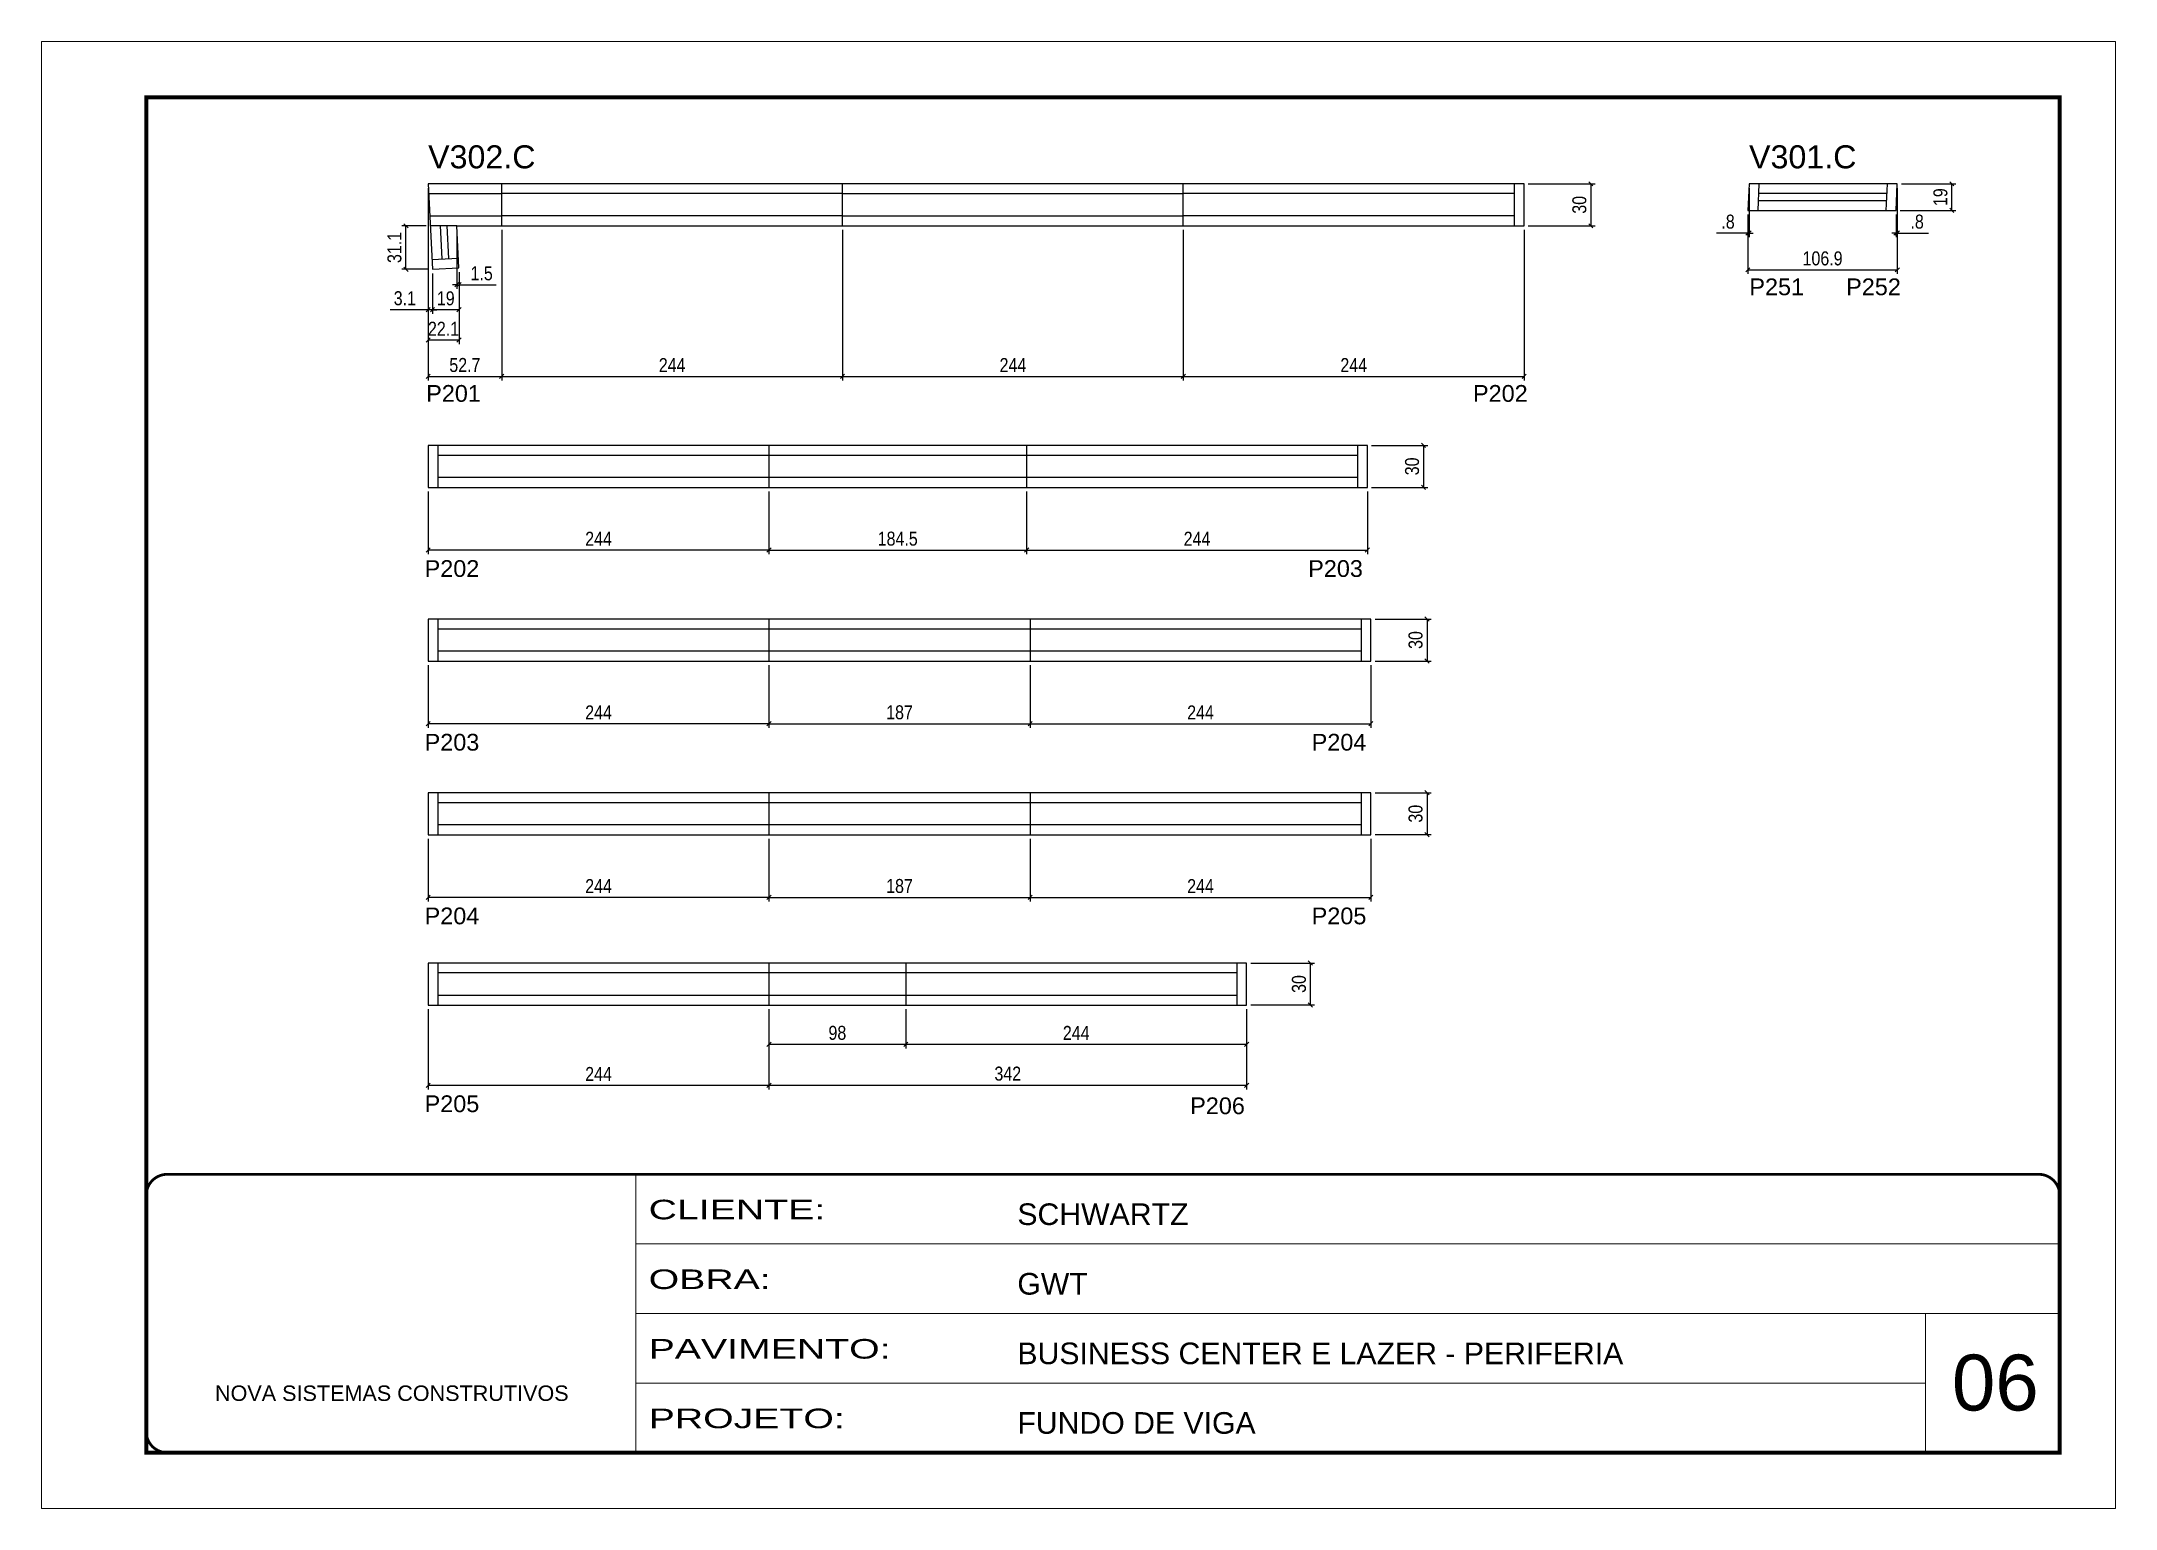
# Model space of a CAD drawing. Extents: x 3245 to 12416, y 917 to 10295.
# Drawn here: x 4844 to 6329, y 7809 to 8859 of the extents above; entities that cross this region are included whole.
import ezdxf

# ---------------------------------------------------------------- set-up
doc = ezdxf.new("R2010")
doc.units = 0
doc.linetypes.add('CONTINUO', pattern=[0])
doc.linetypes.add('DASHED', pattern=[0.75, 0.5, -0.25])
for name, color, linetype in [('5', 5, 'Continuous'), ('COTA', 241, 'Continuous'), ('NOMENCLATURA', 7, 'Continuous'), ('Painéis', 200, 'Continuous'), ('SARR_2.2x7', 40, 'Continuous')]:
    doc.layers.add(name, color=color, linetype=linetype)
for name, color, linetype, lineweight in [('CARIMBO', 255, 'Continuous', 9), ('Folhas', 255, 'Continuous', 9), ('SARRAFO DE PRESSAO', 251, 'DASHED', 9)]:
    doc.layers.add(name, color=color, linetype=linetype, lineweight=lineweight)
doc.styles.add('ARIAL', font='arial.ttf')
doc.styles.add('COTA TECNICA', font='techl___.ttf', dxfattribs={"height": 10})
doc.styles.add('COTA TECNICA-50', font='techl___.ttf', dxfattribs={"height": 10})
doc.styles.get("Standard").update_dxf_attribs({"font": 'arial.ttf'})
doc.styles.add('Tecnologia', font='')
doc.styles.get('Tecnologia').set_extended_font_data('Forgotten Futurist')
doc.dimstyles.new('COTA PAINEL-50', dxfattribs={"dimtxt": 10, "dimasz": 3, "dimexe": 3, "dimexo": 3, "dimgap": 3, "dimtad": 1, "dimdec": 1, "dimzin": 12, "dimdsep": 46, "dimtxsty": 'COTA TECNICA-50', "dimblk1": 'OBLIQUE', "dimblk2": 'OBLIQUE', "dimsah": 1, "dimcen": 0.9, "dimclrd": 4, "dimclre": 4, "dimclrt": 240, "dimadec": 1, "dimazin": 3, "dimtfac": 1, "dimtdec": 1, "dimtmove": 0, "dimatfit": 3, "dimfxl": 1, "dimtolj": 1, "dimtzin": 12, "dimarcsym": 0})
doc.dimstyles.new('PAINEL', dxfattribs={"dimtxt": 10, "dimasz": 3, "dimexe": 3, "dimexo": 3, "dimgap": 3, "dimtad": 1, "dimdec": 1, "dimzin": 12, "dimdsep": 46, "dimtxsty": 'COTA TECNICA', "dimblk1": 'OBLIQUE', "dimblk2": 'OBLIQUE', "dimsah": 1, "dimcen": 0.9, "dimclrd": 4, "dimclre": 4, "dimclrt": 240, "dimadec": 1, "dimazin": 3, "dimtfac": 1, "dimtdec": 1, "dimtmove": 0, "dimatfit": 3, "dimfxl": 1, "dimtolj": 1, "dimtzin": 12, "dimarcsym": 0})

msp = doc.modelspace()

# ---------------------------------------------------------------- texts
at = {"layer": '5', "linetype": 'Continuous'}
for s, rotation, p in [('P251', 0.00004, (6066.7, 8677.11)), ('P252', 0.00004, (6135.99, 8677.11)), ('P201', 0.00004, (5119.3, 8600.82)), ('P202', 0.00004, (5868.81, 8600.82)), ('P202', 359.99996, (5118.18, 8475.47)), ('P203', 359.99996, (5750.81, 8475.47)), ('P203', 359.99996, (5118.18, 8351.16)), ('P204', 359.99996, (5753.31, 8351.16)), ('P204', 359.99996, (5118.18, 8226.85)), ('P205', 359.99996, (5753.31, 8226.85)), ('P205', 359.99996, (5118.18, 8092.41)), ('P206', 359.99996, (5666.32, 8090.95))]:
    msp.add_text(s, height=12, rotation=rotation, dxfattribs=at).set_placement(p)
at = {"layer": 'CARIMBO', "style": 'ARIAL'}
msp.add_text('06', height=40, dxfattribs=at).set_placement((6211.7, 7878.85))
at = {"layer": 'NOMENCLATURA', "linetype": 'Continuous'}
for s, p in [('V302.C', (5120.69, 8767.91)), ('V301.C', (6066.47, 8767.91))]:
    msp.add_text(s, height=16.5, dxfattribs=at).set_placement(p)

# ---------------------------------------------------------------- blocks, each defined once
blk = doc.blocks.new('9999999999')
at = {"color": 30, "linetype": 'CONTINUO'}
for p, q in [((98564.6, 34230.2), (98564.6, 34429.4)), ((98564.6, 34379.6), (99584, 34379.6)), ((98564.6, 34329.8), (99488, 34329.8)), ((99584, 34329.8), (99488, 34329.8)), ((99488, 34329.8), (99488, 34230.2)), ((98564.6, 34280), (99488, 34280))]:
    blk.add_line(p, q, dxfattribs=at)
at = {"color": 30, "linetype": 'CONTINUO', "const_width": 2}
blk.add_lwpolyline([(99584, 34230.2), (99584, 34414.4, 0.414214), (99569, 34429.4), (98229, 34429.4, 0.414214), (98214, 34414.4), (98214, 34245.2, 0.414214), (98229, 34230.2), (99584, 34230.2)], format="xyb", dxfattribs=at)
at = {"layer": 'Folhas'}
blk.add_lwpolyline([(98139, 34190.2), (99624, 34190.2), (99624, 35240.2), (98139, 35240.2)], close=True, dxfattribs=at)
at = {"layer": 'Folhas', "color": 30, "const_width": 3}
blk.add_lwpolyline([(98214, 34230.2), (99584, 34230.2), (99584, 35200.2), (98214, 35200.2)], close=True, dxfattribs=at)
at = {"color": 7, "linetype": 'Continuous', "ltscale": 5, "style": 'ARIAL'}
for s, height, p in [('SCHWARTZ', 15.48, (98837.7, 34393.1)), ('GWT', 15.48, (98837.7, 34343.3)), ('BUSINESS CENTER E LAZER - PERIFERIA', 15.483, (98837.7, 34293.5)), ('NOVA SISTEMAS CONSTRUTIVOS', 11.059, (98263.2, 34267.2)), ('FUNDO DE VIGA', 15.483, (98837.7, 34243.7))]:
    blk.add_text(s, height=height, dxfattribs=at).set_placement(p)
at = {"layer": 'Folhas', "color": 7, "style": 'Tecnologia', "width": 1.5}
for s, p in [('CLIENTE:', (98573.7, 34397.2)), ('OBRA:', (98573.7, 34347.3)), ('PAVIMENTO:', (98573.7, 34297.5)), ('PROJETO:', (98573.7, 34247.7))]:
    blk.add_text(s, height=14, dxfattribs=at).set_placement(p)
blk = doc.blocks.new('_Oblique')
at = {"color": 0, "linetype": 'ByBlock', "lineweight": -2}
blk.add_line((-0.5, -0.5), (0.5, 0.5), dxfattribs=at)
blk = doc.blocks.new('*D466')
at = {"color": 4, "lineweight": -2, "transparency": 16777216}
for p, q in [((5120.7, 8753.8), (5120.7, 8616)), ((5173.4, 8723.8), (5173.4, 8616)), ((5120.7, 8619), (5173.4, 8619))]:
    blk.add_line(p, q, dxfattribs=at)
at = {"layer": 'Defpoints', "color": 0, "transparency": 16777216}
for p in [(5120.7, 8756.8), (5173.4, 8726.8), (5173.4, 8619)]:
    blk.add_point(p, dxfattribs=at)
at = {"color": 4, "lineweight": -2, "transparency": 16777216, "xscale": 3, "yscale": 3, "zscale": 3, "rotation": 180}
blk.add_blockref('_Oblique', (5120.7, 8619), dxfattribs=at)
at = {"color": 4, "lineweight": -2, "transparency": 16777216, "xscale": 3, "yscale": 3, "zscale": 3}
blk.add_blockref('_Oblique', (5173.4, 8619), dxfattribs=at)
at = {"color": 240, "transparency": 16777216, "insert": (5147, 8627.1), "char_height": 10, "attachment_point": 5, "style": 'COTA TECNICA'}
blk.add_mtext('\\A1;52.7', dxfattribs=at)
blk = doc.blocks.new('*D467')
at = {"color": 4, "lineweight": -2, "transparency": 16777216}
for p, q in [((5173.4, 8723.8), (5173.4, 8616)), ((5417.4, 8723.8), (5417.4, 8616)), ((5173.4, 8619), (5417.4, 8619))]:
    blk.add_line(p, q, dxfattribs=at)
at = {"layer": 'Defpoints', "color": 0, "transparency": 16777216}
for p in [(5173.4, 8726.8), (5417.4, 8726.8), (5417.4, 8619)]:
    blk.add_point(p, dxfattribs=at)
at = {"color": 4, "lineweight": -2, "transparency": 16777216, "xscale": 3, "yscale": 3, "zscale": 3, "rotation": 180}
blk.add_blockref('_Oblique', (5173.4, 8619), dxfattribs=at)
at = {"color": 4, "lineweight": -2, "transparency": 16777216, "xscale": 3, "yscale": 3, "zscale": 3}
blk.add_blockref('_Oblique', (5417.4, 8619), dxfattribs=at)
at = {"color": 240, "transparency": 16777216, "insert": (5295.4, 8627.1), "char_height": 10, "attachment_point": 5, "style": 'COTA TECNICA'}
blk.add_mtext('\\A1;244', dxfattribs=at)
blk = doc.blocks.new('*D468')
at = {"color": 4, "lineweight": -2, "transparency": 16777216}
for p, q in [((5417.4, 8723.8), (5417.4, 8616)), ((5661.4, 8723.8), (5661.4, 8616)), ((5417.4, 8619), (5661.4, 8619))]:
    blk.add_line(p, q, dxfattribs=at)
at = {"layer": 'Defpoints', "color": 0, "transparency": 16777216}
for p in [(5417.4, 8726.8), (5661.4, 8726.8), (5661.4, 8619)]:
    blk.add_point(p, dxfattribs=at)
at = {"color": 4, "lineweight": -2, "transparency": 16777216, "xscale": 3, "yscale": 3, "zscale": 3, "rotation": 180}
blk.add_blockref('_Oblique', (5417.4, 8619), dxfattribs=at)
at = {"color": 4, "lineweight": -2, "transparency": 16777216, "xscale": 3, "yscale": 3, "zscale": 3}
blk.add_blockref('_Oblique', (5661.4, 8619), dxfattribs=at)
at = {"color": 240, "transparency": 16777216, "insert": (5539.4, 8627.1), "char_height": 10, "attachment_point": 5, "style": 'COTA TECNICA'}
blk.add_mtext('\\A1;244', dxfattribs=at)
blk = doc.blocks.new('*D469')
at = {"color": 4, "lineweight": -2, "transparency": 16777216}
for p, q in [((5661.4, 8723.8), (5661.4, 8616)), ((5905.4, 8723.8), (5905.4, 8616)), ((5661.4, 8619), (5905.4, 8619))]:
    blk.add_line(p, q, dxfattribs=at)
at = {"layer": 'Defpoints', "color": 0, "transparency": 16777216}
for p in [(5661.4, 8726.8), (5905.4, 8726.8), (5905.4, 8619)]:
    blk.add_point(p, dxfattribs=at)
at = {"color": 4, "lineweight": -2, "transparency": 16777216, "xscale": 3, "yscale": 3, "zscale": 3, "rotation": 180}
blk.add_blockref('_Oblique', (5661.4, 8619), dxfattribs=at)
at = {"color": 4, "lineweight": -2, "transparency": 16777216, "xscale": 3, "yscale": 3, "zscale": 3}
blk.add_blockref('_Oblique', (5905.4, 8619), dxfattribs=at)
at = {"color": 240, "transparency": 16777216, "insert": (5783.4, 8627.1), "char_height": 10, "attachment_point": 5, "style": 'COTA TECNICA'}
blk.add_mtext('\\A1;244', dxfattribs=at)
blk = doc.blocks.new('*D470')
at = {"layer": 'COTA', "color": 4, "lineweight": -2, "transparency": 16777216}
for p, q in [((5120.7, 8753.8), (5120.7, 8663.7)), ((5123.8, 8692.7), (5123.8, 8663.7)), ((5120.7, 8666.7), (5093.4, 8666.7)), ((5123.8, 8666.7), (5120.7, 8666.7)), ((5123.8, 8666.7), (5126.8, 8666.7))]:
    blk.add_line(p, q, dxfattribs=at)
at = {"layer": 'Defpoints', "color": 0, "transparency": 16777216}
for p in [(5120.7, 8756.8), (5123.8, 8695.7), (5120.7, 8666.7)]:
    blk.add_point(p, dxfattribs=at)
at = {"layer": 'COTA', "color": 4, "lineweight": -2, "transparency": 16777216, "xscale": 3, "yscale": 3, "zscale": 3}
blk.add_blockref('_Oblique', (5120.7, 8666.7), dxfattribs=at)
at = {"layer": 'COTA', "color": 4, "lineweight": -2, "transparency": 16777216, "xscale": 3, "yscale": 3, "zscale": 3, "rotation": 180}
blk.add_blockref('_Oblique', (5123.8, 8666.7), dxfattribs=at)
at = {"layer": 'COTA', "color": 240, "transparency": 16777216, "insert": (5104, 8674.9), "char_height": 10, "attachment_point": 5, "style": 'COTA TECNICA'}
blk.add_mtext('\\A1;3.1', dxfattribs=at)
blk = doc.blocks.new('*D471')
at = {"layer": 'COTA', "color": 4, "lineweight": -2, "transparency": 16777216}
for p, q in [((5123.8, 8692.7), (5123.8, 8663.7)), ((5142.8, 8693.7), (5142.8, 8663.7)), ((5142.8, 8666.7), (5123.8, 8666.7))]:
    blk.add_line(p, q, dxfattribs=at)
at = {"layer": 'Defpoints', "color": 0, "transparency": 16777216}
for p in [(5123.8, 8695.7), (5142.8, 8696.7), (5123.8, 8666.7)]:
    blk.add_point(p, dxfattribs=at)
at = {"layer": 'COTA', "color": 4, "lineweight": -2, "transparency": 16777216, "xscale": 3, "yscale": 3, "zscale": 3, "rotation": 180}
blk.add_blockref('_Oblique', (5123.8, 8666.7), dxfattribs=at)
at = {"layer": 'COTA', "color": 4, "lineweight": -2, "transparency": 16777216, "xscale": 3, "yscale": 3, "zscale": 3}
blk.add_blockref('_Oblique', (5142.8, 8666.7), dxfattribs=at)
at = {"layer": 'COTA', "color": 240, "transparency": 16777216, "insert": (5133.3, 8674.8), "char_height": 10, "attachment_point": 5, "style": 'COTA TECNICA'}
blk.add_mtext('\\A1;19', dxfattribs=at)
blk = doc.blocks.new('*D472')
at = {"layer": 'COTA', "color": 4, "lineweight": -2, "transparency": 16777216}
for p, q in [((5119.2, 8726.8), (5101.8, 8726.8)), ((5104.8, 8695.7), (5104.8, 8726.8)), ((5120.8, 8695.7), (5101.8, 8695.7))]:
    blk.add_line(p, q, dxfattribs=at)
at = {"layer": 'Defpoints', "color": 0, "transparency": 16777216}
for p in [(5104.8, 8726.8), (5122.2, 8726.8), (5123.8, 8695.7)]:
    blk.add_point(p, dxfattribs=at)
at = {"layer": 'COTA', "color": 4, "lineweight": -2, "transparency": 16777216, "xscale": 3, "yscale": 3, "zscale": 3}
for p, rotation in [((5104.8, 8726.8), 90), ((5104.8, 8695.7), 270)]:
    blk.add_blockref('_Oblique', p, dxfattribs=dict(at, rotation=rotation))
at = {"layer": 'COTA', "color": 240, "transparency": 16777216, "insert": (5096.6, 8711.3), "char_height": 10, "attachment_point": 5, "rotation": 90, "style": 'COTA TECNICA'}
blk.add_mtext('\\A1;31.1', dxfattribs=at)
blk = doc.blocks.new('*D473')
at = {"layer": 'COTA', "color": 4, "lineweight": -2, "transparency": 16777216}
for p, q in [((5141.2, 8723.8), (5141.2, 8681.6)), ((5142.8, 8693.7), (5142.8, 8681.6)), ((5141.2, 8684.6), (5138.2, 8684.6)), ((5141.2, 8684.6), (5142.8, 8684.6)), ((5142.8, 8684.6), (5169.3, 8684.6))]:
    blk.add_line(p, q, dxfattribs=at)
at = {"layer": 'Defpoints', "color": 0, "transparency": 16777216}
for p in [(5141.2, 8726.8), (5142.8, 8696.7), (5142.8, 8684.6)]:
    blk.add_point(p, dxfattribs=at)
at = {"layer": 'COTA', "color": 4, "lineweight": -2, "transparency": 16777216, "xscale": 3, "yscale": 3, "zscale": 3}
blk.add_blockref('_Oblique', (5141.2, 8684.6), dxfattribs=at)
at = {"layer": 'COTA', "color": 4, "lineweight": -2, "transparency": 16777216, "xscale": 3, "yscale": 3, "zscale": 3, "rotation": 180}
blk.add_blockref('_Oblique', (5142.8, 8684.6), dxfattribs=at)
at = {"layer": 'COTA', "color": 240, "transparency": 16777216, "insert": (5159, 8692.7), "char_height": 10, "attachment_point": 5, "style": 'COTA TECNICA'}
blk.add_mtext('\\A1;1.5', dxfattribs=at)
blk = doc.blocks.new('*D474')
at = {"layer": 'COTA', "color": 4, "lineweight": -2, "transparency": 16777216}
for p, q in [((5120.7, 8753.8), (5120.7, 8642.1)), ((5142.8, 8693.7), (5142.8, 8642.1)), ((5120.7, 8645.1), (5142.8, 8645.1))]:
    blk.add_line(p, q, dxfattribs=at)
at = {"layer": 'Defpoints', "color": 0, "transparency": 16777216}
for p in [(5120.7, 8756.8), (5142.8, 8696.7), (5142.8, 8645.1)]:
    blk.add_point(p, dxfattribs=at)
at = {"layer": 'COTA', "color": 4, "lineweight": -2, "transparency": 16777216, "xscale": 3, "yscale": 3, "zscale": 3, "rotation": 180}
blk.add_blockref('_Oblique', (5120.7, 8645.1), dxfattribs=at)
at = {"layer": 'COTA', "color": 4, "lineweight": -2, "transparency": 16777216, "xscale": 3, "yscale": 3, "zscale": 3}
blk.add_blockref('_Oblique', (5142.8, 8645.1), dxfattribs=at)
at = {"layer": 'COTA', "color": 240, "transparency": 16777216, "insert": (5131.7, 8653.1), "char_height": 10, "attachment_point": 5, "style": 'COTA TECNICA'}
blk.add_mtext('\\A1;22.1', dxfattribs=at)
blk = doc.blocks.new('*D475')
at = {"layer": 'COTA', "color": 4, "lineweight": -2, "transparency": 16777216}
for p, q in [((5908.4, 8756.8), (5956.2, 8756.8)), ((5953.2, 8756.8), (5953.2, 8726.8)), ((5908.4, 8726.8), (5956.2, 8726.8))]:
    blk.add_line(p, q, dxfattribs=at)
at = {"layer": 'Defpoints', "color": 0, "transparency": 16777216}
for p in [(5905.4, 8756.8), (5905.4, 8726.8), (5953.2, 8726.8)]:
    blk.add_point(p, dxfattribs=at)
at = {"layer": 'COTA', "color": 4, "lineweight": -2, "transparency": 16777216, "xscale": 3, "yscale": 3, "zscale": 3}
for p, rotation in [((5953.2, 8756.8), 90), ((5953.2, 8726.8), 270)]:
    blk.add_blockref('_Oblique', p, dxfattribs=dict(at, rotation=rotation))
at = {"layer": 'COTA', "color": 240, "transparency": 16777216, "insert": (5945, 8741.8), "char_height": 10, "attachment_point": 5, "rotation": 90, "style": 'COTA TECNICA'}
blk.add_mtext('\\A1;30', dxfattribs=at)
blk = doc.blocks.new('*D476')
at = {"layer": 'COTA', "color": 4, "linetype": 'ByBlock', "lineweight": -2, "transparency": 16777216}
for p, q in [((5120.7, 8536.6), (5120.7, 8491.7)), ((5364.7, 8536.6), (5364.7, 8491.7)), ((5364.7, 8494.7), (5120.7, 8494.7))]:
    blk.add_line(p, q, dxfattribs=at)
at = {"layer": 'Defpoints', "color": 0, "linetype": 'ByBlock', "transparency": 16777216}
for p in [(5120.7, 8539.6), (5364.7, 8539.6), (5120.7, 8494.7)]:
    blk.add_point(p, dxfattribs=at)
at = {"layer": 'COTA', "color": 4, "linetype": 'ByBlock', "lineweight": -2, "transparency": 16777216, "xscale": 3, "yscale": 3, "zscale": 3, "rotation": 180}
blk.add_blockref('_Oblique', (5120.7, 8494.7), dxfattribs=at)
at = {"layer": 'COTA', "color": 4, "linetype": 'ByBlock', "lineweight": -2, "transparency": 16777216, "xscale": 3, "yscale": 3, "zscale": 3}
blk.add_blockref('_Oblique', (5364.7, 8494.7), dxfattribs=at)
at = {"layer": 'COTA', "color": 240, "linetype": 'ByBlock', "transparency": 16777216, "insert": (5242.7, 8502.8), "char_height": 10, "attachment_point": 5, "style": 'COTA TECNICA-50'}
blk.add_mtext('\\A1;244', dxfattribs=at)
blk = doc.blocks.new('*D478')
at = {"layer": 'COTA', "color": 4, "linetype": 'ByBlock', "lineweight": -2, "transparency": 16777216}
for p, q in [((5364.7, 8536.6), (5364.7, 8491.7)), ((5549.2, 8536.6), (5549.2, 8491.7)), ((5364.7, 8494.7), (5549.2, 8494.7))]:
    blk.add_line(p, q, dxfattribs=at)
at = {"layer": 'Defpoints', "color": 0, "linetype": 'ByBlock', "transparency": 16777216}
for p in [(5364.7, 8539.6), (5549.2, 8539.6), (5549.2, 8494.7)]:
    blk.add_point(p, dxfattribs=at)
at = {"layer": 'COTA', "color": 4, "linetype": 'ByBlock', "lineweight": -2, "transparency": 16777216, "xscale": 3, "yscale": 3, "zscale": 3, "rotation": 180}
blk.add_blockref('_Oblique', (5364.7, 8494.7), dxfattribs=at)
at = {"layer": 'COTA', "color": 4, "linetype": 'ByBlock', "lineweight": -2, "transparency": 16777216, "xscale": 3, "yscale": 3, "zscale": 3}
blk.add_blockref('_Oblique', (5549.2, 8494.7), dxfattribs=at)
at = {"layer": 'COTA', "color": 240, "linetype": 'ByBlock', "transparency": 16777216, "insert": (5456.9, 8502.8), "char_height": 10, "attachment_point": 5, "style": 'COTA TECNICA-50'}
blk.add_mtext('\\A1;184.5', dxfattribs=at)
blk = doc.blocks.new('*D477')
at = {"layer": 'COTA', "color": 4, "linetype": 'ByBlock', "lineweight": -2, "transparency": 16777216}
for p, q in [((5549.2, 8536.6), (5549.2, 8491.7)), ((5793.2, 8536.6), (5793.2, 8491.7)), ((5549.2, 8494.7), (5793.2, 8494.7))]:
    blk.add_line(p, q, dxfattribs=at)
at = {"layer": 'Defpoints', "color": 0, "linetype": 'ByBlock', "transparency": 16777216}
for p in [(5549.2, 8539.6), (5793.2, 8539.6), (5793.2, 8494.7)]:
    blk.add_point(p, dxfattribs=at)
at = {"layer": 'COTA', "color": 4, "linetype": 'ByBlock', "lineweight": -2, "transparency": 16777216, "xscale": 3, "yscale": 3, "zscale": 3, "rotation": 180}
blk.add_blockref('_Oblique', (5549.2, 8494.7), dxfattribs=at)
at = {"layer": 'COTA', "color": 4, "linetype": 'ByBlock', "lineweight": -2, "transparency": 16777216, "xscale": 3, "yscale": 3, "zscale": 3}
blk.add_blockref('_Oblique', (5793.2, 8494.7), dxfattribs=at)
at = {"layer": 'COTA', "color": 240, "linetype": 'ByBlock', "transparency": 16777216, "insert": (5671.2, 8502.8), "char_height": 10, "attachment_point": 5, "style": 'COTA TECNICA-50'}
blk.add_mtext('\\A1;244', dxfattribs=at)
blk = doc.blocks.new('*D479')
at = {"layer": 'COTA', "color": 4, "lineweight": -2, "transparency": 16777216}
for p, q in [((5796.2, 8569.6), (5836.4, 8569.6)), ((5833.4, 8569.6), (5833.4, 8539.6)), ((5796.2, 8539.6), (5836.4, 8539.6))]:
    blk.add_line(p, q, dxfattribs=at)
at = {"layer": 'Defpoints', "color": 0, "transparency": 16777216}
for p in [(5793.2, 8569.6), (5793.2, 8539.6), (5833.4, 8539.6)]:
    blk.add_point(p, dxfattribs=at)
at = {"layer": 'COTA', "color": 4, "lineweight": -2, "transparency": 16777216, "xscale": 3, "yscale": 3, "zscale": 3}
for p, rotation in [((5833.4, 8569.6), 90), ((5833.4, 8539.6), 270)]:
    blk.add_blockref('_Oblique', p, dxfattribs=dict(at, rotation=rotation))
at = {"layer": 'COTA', "color": 240, "transparency": 16777216, "insert": (5825.2, 8554.6), "char_height": 10, "attachment_point": 5, "rotation": 90, "style": 'COTA TECNICA'}
blk.add_mtext('\\A1;30', dxfattribs=at)
blk = doc.blocks.new('*D481')
at = {"layer": 'COTA', "color": 4, "linetype": 'ByBlock', "lineweight": -2, "transparency": 16777216}
for p, q in [((5120.7, 8412.3), (5120.7, 8367.4)), ((5364.7, 8412.3), (5364.7, 8367.4)), ((5364.7, 8370.4), (5120.7, 8370.4))]:
    blk.add_line(p, q, dxfattribs=at)
at = {"layer": 'Defpoints', "color": 0, "linetype": 'ByBlock', "transparency": 16777216}
for p in [(5120.7, 8415.3), (5364.7, 8415.3), (5120.7, 8370.4)]:
    blk.add_point(p, dxfattribs=at)
at = {"layer": 'COTA', "color": 4, "linetype": 'ByBlock', "lineweight": -2, "transparency": 16777216, "xscale": 3, "yscale": 3, "zscale": 3, "rotation": 180}
blk.add_blockref('_Oblique', (5120.7, 8370.4), dxfattribs=at)
at = {"layer": 'COTA', "color": 4, "linetype": 'ByBlock', "lineweight": -2, "transparency": 16777216, "xscale": 3, "yscale": 3, "zscale": 3}
blk.add_blockref('_Oblique', (5364.7, 8370.4), dxfattribs=at)
at = {"layer": 'COTA', "color": 240, "linetype": 'ByBlock', "transparency": 16777216, "insert": (5242.7, 8378.5), "char_height": 10, "attachment_point": 5, "style": 'COTA TECNICA-50'}
blk.add_mtext('\\A1;244', dxfattribs=at)
blk = doc.blocks.new('*D483')
at = {"layer": 'COTA', "color": 4, "linetype": 'ByBlock', "lineweight": -2, "transparency": 16777216}
for p, q in [((5364.7, 8412.3), (5364.7, 8367.4)), ((5551.7, 8412.3), (5551.7, 8367.4)), ((5364.7, 8370.4), (5551.7, 8370.4))]:
    blk.add_line(p, q, dxfattribs=at)
at = {"layer": 'Defpoints', "color": 0, "linetype": 'ByBlock', "transparency": 16777216}
for p in [(5364.7, 8415.3), (5551.7, 8415.3), (5551.7, 8370.4)]:
    blk.add_point(p, dxfattribs=at)
at = {"layer": 'COTA', "color": 4, "linetype": 'ByBlock', "lineweight": -2, "transparency": 16777216, "xscale": 3, "yscale": 3, "zscale": 3, "rotation": 180}
blk.add_blockref('_Oblique', (5364.7, 8370.4), dxfattribs=at)
at = {"layer": 'COTA', "color": 4, "linetype": 'ByBlock', "lineweight": -2, "transparency": 16777216, "xscale": 3, "yscale": 3, "zscale": 3}
blk.add_blockref('_Oblique', (5551.7, 8370.4), dxfattribs=at)
at = {"layer": 'COTA', "color": 240, "linetype": 'ByBlock', "transparency": 16777216, "insert": (5458.2, 8378.5), "char_height": 10, "attachment_point": 5, "style": 'COTA TECNICA-50'}
blk.add_mtext('\\A1;187', dxfattribs=at)
blk = doc.blocks.new('*D484')
at = {"layer": 'COTA', "color": 4, "linetype": 'ByBlock', "lineweight": -2, "transparency": 16777216}
for p, q in [((5551.7, 8412.3), (5551.7, 8367.4)), ((5795.7, 8412.3), (5795.7, 8367.4)), ((5551.7, 8370.4), (5795.7, 8370.4))]:
    blk.add_line(p, q, dxfattribs=at)
at = {"layer": 'Defpoints', "color": 0, "linetype": 'ByBlock', "transparency": 16777216}
for p in [(5551.7, 8415.3), (5795.7, 8415.3), (5795.7, 8370.4)]:
    blk.add_point(p, dxfattribs=at)
at = {"layer": 'COTA', "color": 4, "linetype": 'ByBlock', "lineweight": -2, "transparency": 16777216, "xscale": 3, "yscale": 3, "zscale": 3, "rotation": 180}
blk.add_blockref('_Oblique', (5551.7, 8370.4), dxfattribs=at)
at = {"layer": 'COTA', "color": 4, "linetype": 'ByBlock', "lineweight": -2, "transparency": 16777216, "xscale": 3, "yscale": 3, "zscale": 3}
blk.add_blockref('_Oblique', (5795.7, 8370.4), dxfattribs=at)
at = {"layer": 'COTA', "color": 240, "linetype": 'ByBlock', "transparency": 16777216, "insert": (5673.7, 8378.5), "char_height": 10, "attachment_point": 5, "style": 'COTA TECNICA-50'}
blk.add_mtext('\\A1;244', dxfattribs=at)
blk = doc.blocks.new('*D482')
at = {"layer": 'COTA', "color": 4, "lineweight": -2, "transparency": 16777216}
for p, q in [((5798.7, 8445.3), (5838.9, 8445.3)), ((5835.9, 8445.3), (5835.9, 8415.3)), ((5798.7, 8415.3), (5838.9, 8415.3))]:
    blk.add_line(p, q, dxfattribs=at)
at = {"layer": 'Defpoints', "color": 0, "transparency": 16777216}
for p in [(5795.7, 8445.3), (5795.7, 8415.3), (5835.9, 8415.3)]:
    blk.add_point(p, dxfattribs=at)
at = {"layer": 'COTA', "color": 4, "lineweight": -2, "transparency": 16777216, "xscale": 3, "yscale": 3, "zscale": 3}
for p, rotation in [((5835.9, 8445.3), 90), ((5835.9, 8415.3), 270)]:
    blk.add_blockref('_Oblique', p, dxfattribs=dict(at, rotation=rotation))
at = {"layer": 'COTA', "color": 240, "transparency": 16777216, "insert": (5827.7, 8430.3), "char_height": 10, "attachment_point": 5, "rotation": 90, "style": 'COTA TECNICA'}
blk.add_mtext('\\A1;30', dxfattribs=at)
blk = doc.blocks.new('*D486')
at = {"layer": 'COTA', "color": 4, "linetype": 'ByBlock', "lineweight": -2, "transparency": 16777216}
for p, q in [((5120.7, 8288), (5120.7, 8243.1)), ((5364.7, 8288), (5364.7, 8243.1)), ((5364.7, 8246.1), (5120.7, 8246.1))]:
    blk.add_line(p, q, dxfattribs=at)
at = {"layer": 'Defpoints', "color": 0, "linetype": 'ByBlock', "transparency": 16777216}
for p in [(5120.7, 8291), (5364.7, 8291), (5120.7, 8246.1)]:
    blk.add_point(p, dxfattribs=at)
at = {"layer": 'COTA', "color": 4, "linetype": 'ByBlock', "lineweight": -2, "transparency": 16777216, "xscale": 3, "yscale": 3, "zscale": 3, "rotation": 180}
blk.add_blockref('_Oblique', (5120.7, 8246.1), dxfattribs=at)
at = {"layer": 'COTA', "color": 4, "linetype": 'ByBlock', "lineweight": -2, "transparency": 16777216, "xscale": 3, "yscale": 3, "zscale": 3}
blk.add_blockref('_Oblique', (5364.7, 8246.1), dxfattribs=at)
at = {"layer": 'COTA', "color": 240, "linetype": 'ByBlock', "transparency": 16777216, "insert": (5242.7, 8254.2), "char_height": 10, "attachment_point": 5, "style": 'COTA TECNICA-50'}
blk.add_mtext('\\A1;244', dxfattribs=at)
blk = doc.blocks.new('*D487')
at = {"layer": 'COTA', "color": 4, "linetype": 'ByBlock', "lineweight": -2, "transparency": 16777216}
for p, q in [((5364.7, 8288), (5364.7, 8243.1)), ((5551.7, 8288), (5551.7, 8243.1)), ((5364.7, 8246.1), (5551.7, 8246.1))]:
    blk.add_line(p, q, dxfattribs=at)
at = {"layer": 'Defpoints', "color": 0, "linetype": 'ByBlock', "transparency": 16777216}
for p in [(5364.7, 8291), (5551.7, 8291), (5551.7, 8246.1)]:
    blk.add_point(p, dxfattribs=at)
at = {"layer": 'COTA', "color": 4, "linetype": 'ByBlock', "lineweight": -2, "transparency": 16777216, "xscale": 3, "yscale": 3, "zscale": 3, "rotation": 180}
blk.add_blockref('_Oblique', (5364.7, 8246.1), dxfattribs=at)
at = {"layer": 'COTA', "color": 4, "linetype": 'ByBlock', "lineweight": -2, "transparency": 16777216, "xscale": 3, "yscale": 3, "zscale": 3}
blk.add_blockref('_Oblique', (5551.7, 8246.1), dxfattribs=at)
at = {"layer": 'COTA', "color": 240, "linetype": 'ByBlock', "transparency": 16777216, "insert": (5458.2, 8254.2), "char_height": 10, "attachment_point": 5, "style": 'COTA TECNICA-50'}
blk.add_mtext('\\A1;187', dxfattribs=at)
blk = doc.blocks.new('*D488')
at = {"layer": 'COTA', "color": 4, "linetype": 'ByBlock', "lineweight": -2, "transparency": 16777216}
for p, q in [((5551.7, 8288), (5551.7, 8243.1)), ((5795.7, 8288), (5795.7, 8243.1)), ((5551.7, 8246.1), (5795.7, 8246.1))]:
    blk.add_line(p, q, dxfattribs=at)
at = {"layer": 'Defpoints', "color": 0, "linetype": 'ByBlock', "transparency": 16777216}
for p in [(5551.7, 8291), (5795.7, 8291), (5795.7, 8246.1)]:
    blk.add_point(p, dxfattribs=at)
at = {"layer": 'COTA', "color": 4, "linetype": 'ByBlock', "lineweight": -2, "transparency": 16777216, "xscale": 3, "yscale": 3, "zscale": 3, "rotation": 180}
blk.add_blockref('_Oblique', (5551.7, 8246.1), dxfattribs=at)
at = {"layer": 'COTA', "color": 4, "linetype": 'ByBlock', "lineweight": -2, "transparency": 16777216, "xscale": 3, "yscale": 3, "zscale": 3}
blk.add_blockref('_Oblique', (5795.7, 8246.1), dxfattribs=at)
at = {"layer": 'COTA', "color": 240, "linetype": 'ByBlock', "transparency": 16777216, "insert": (5673.7, 8254.2), "char_height": 10, "attachment_point": 5, "style": 'COTA TECNICA-50'}
blk.add_mtext('\\A1;244', dxfattribs=at)
blk = doc.blocks.new('*D489')
at = {"layer": 'COTA', "color": 4, "lineweight": -2, "transparency": 16777216}
for p, q in [((5798.7, 8321), (5838.9, 8321)), ((5835.9, 8321), (5835.9, 8291)), ((5798.7, 8291), (5838.9, 8291))]:
    blk.add_line(p, q, dxfattribs=at)
at = {"layer": 'Defpoints', "color": 0, "transparency": 16777216}
for p in [(5795.7, 8321), (5795.7, 8291), (5835.9, 8291)]:
    blk.add_point(p, dxfattribs=at)
at = {"layer": 'COTA', "color": 4, "lineweight": -2, "transparency": 16777216, "xscale": 3, "yscale": 3, "zscale": 3}
for p, rotation in [((5835.9, 8321), 90), ((5835.9, 8291), 270)]:
    blk.add_blockref('_Oblique', p, dxfattribs=dict(at, rotation=rotation))
at = {"layer": 'COTA', "color": 240, "transparency": 16777216, "insert": (5827.7, 8306), "char_height": 10, "attachment_point": 5, "rotation": 90, "style": 'COTA TECNICA'}
blk.add_mtext('\\A1;30', dxfattribs=at)
blk = doc.blocks.new('*D490')
at = {"layer": 'COTA', "color": 4, "linetype": 'ByBlock', "lineweight": -2, "transparency": 16777216}
for p, q in [((5120.7, 8166.1), (5120.7, 8108.6)), ((5364.7, 8166.1), (5364.7, 8108.6)), ((5120.7, 8111.6), (5364.7, 8111.6))]:
    blk.add_line(p, q, dxfattribs=at)
at = {"layer": 'Defpoints', "color": 0, "linetype": 'ByBlock', "transparency": 16777216}
for p in [(5120.7, 8169.1), (5364.7, 8169.1), (5364.7, 8111.6)]:
    blk.add_point(p, dxfattribs=at)
at = {"layer": 'COTA', "color": 4, "linetype": 'ByBlock', "lineweight": -2, "transparency": 16777216, "xscale": 3, "yscale": 3, "zscale": 3, "rotation": 180}
blk.add_blockref('_Oblique', (5120.7, 8111.6), dxfattribs=at)
at = {"layer": 'COTA', "color": 4, "linetype": 'ByBlock', "lineweight": -2, "transparency": 16777216, "xscale": 3, "yscale": 3, "zscale": 3}
blk.add_blockref('_Oblique', (5364.7, 8111.6), dxfattribs=at)
at = {"layer": 'COTA', "color": 240, "linetype": 'ByBlock', "transparency": 16777216, "insert": (5242.7, 8119.7), "char_height": 10, "attachment_point": 5, "style": 'COTA TECNICA-50'}
blk.add_mtext('\\A1;244', dxfattribs=at)
blk = doc.blocks.new('*D491')
at = {"layer": 'COTA', "color": 4, "linetype": 'ByBlock', "lineweight": -2, "transparency": 16777216}
for p, q in [((5364.7, 8166.1), (5364.7, 8108.6)), ((5706.7, 8166.1), (5706.7, 8108.6)), ((5364.7, 8111.6), (5706.7, 8111.6))]:
    blk.add_line(p, q, dxfattribs=at)
at = {"layer": 'Defpoints', "color": 0, "linetype": 'ByBlock', "transparency": 16777216}
for p in [(5364.7, 8169.1), (5706.7, 8169.1), (5706.7, 8111.6)]:
    blk.add_point(p, dxfattribs=at)
at = {"layer": 'COTA', "color": 4, "linetype": 'ByBlock', "lineweight": -2, "transparency": 16777216, "xscale": 3, "yscale": 3, "zscale": 3, "rotation": 180}
blk.add_blockref('_Oblique', (5364.7, 8111.6), dxfattribs=at)
at = {"layer": 'COTA', "color": 4, "linetype": 'ByBlock', "lineweight": -2, "transparency": 16777216, "xscale": 3, "yscale": 3, "zscale": 3}
blk.add_blockref('_Oblique', (5706.7, 8111.6), dxfattribs=at)
at = {"layer": 'COTA', "color": 240, "linetype": 'ByBlock', "transparency": 16777216, "insert": (5535.7, 8119.9), "char_height": 10, "attachment_point": 5, "style": 'COTA TECNICA-50'}
blk.add_mtext('\\A1;342', dxfattribs=at)
blk = doc.blocks.new('*D492')
at = {"layer": 'COTA', "color": 4, "linetype": 'ByBlock', "lineweight": -2, "transparency": 16777216}
for p, q in [((5364.7, 8166.1), (5364.7, 8138)), ((5462.7, 8166.1), (5462.7, 8138)), ((5364.7, 8141), (5462.7, 8141))]:
    blk.add_line(p, q, dxfattribs=at)
at = {"layer": 'Defpoints', "color": 0, "linetype": 'ByBlock', "transparency": 16777216}
for p in [(5364.7, 8169.1), (5462.7, 8169.1), (5462.7, 8141)]:
    blk.add_point(p, dxfattribs=at)
at = {"layer": 'COTA', "color": 4, "linetype": 'ByBlock', "lineweight": -2, "transparency": 16777216, "xscale": 3, "yscale": 3, "zscale": 3, "rotation": 180}
blk.add_blockref('_Oblique', (5364.7, 8141), dxfattribs=at)
at = {"layer": 'COTA', "color": 4, "linetype": 'ByBlock', "lineweight": -2, "transparency": 16777216, "xscale": 3, "yscale": 3, "zscale": 3}
blk.add_blockref('_Oblique', (5462.7, 8141), dxfattribs=at)
at = {"layer": 'COTA', "color": 240, "linetype": 'ByBlock', "transparency": 16777216, "insert": (5413.7, 8149.1), "char_height": 10, "attachment_point": 5, "style": 'COTA TECNICA-50'}
blk.add_mtext('\\A1;98', dxfattribs=at)
blk = doc.blocks.new('*D493')
at = {"layer": 'COTA', "color": 4, "linetype": 'ByBlock', "lineweight": -2, "transparency": 16777216}
for p, q in [((5462.7, 8166.1), (5462.7, 8138)), ((5706.7, 8166.1), (5706.7, 8138)), ((5462.7, 8141), (5706.7, 8141))]:
    blk.add_line(p, q, dxfattribs=at)
at = {"layer": 'Defpoints', "color": 0, "linetype": 'ByBlock', "transparency": 16777216}
for p in [(5462.7, 8169.1), (5706.7, 8169.1), (5706.7, 8141)]:
    blk.add_point(p, dxfattribs=at)
at = {"layer": 'COTA', "color": 4, "linetype": 'ByBlock', "lineweight": -2, "transparency": 16777216, "xscale": 3, "yscale": 3, "zscale": 3, "rotation": 180}
blk.add_blockref('_Oblique', (5462.7, 8141), dxfattribs=at)
at = {"layer": 'COTA', "color": 4, "linetype": 'ByBlock', "lineweight": -2, "transparency": 16777216, "xscale": 3, "yscale": 3, "zscale": 3}
blk.add_blockref('_Oblique', (5706.7, 8141), dxfattribs=at)
at = {"layer": 'COTA', "color": 240, "linetype": 'ByBlock', "transparency": 16777216, "insert": (5584.7, 8149.1), "char_height": 10, "attachment_point": 5, "style": 'COTA TECNICA-50'}
blk.add_mtext('\\A1;244', dxfattribs=at)
blk = doc.blocks.new('*D494')
at = {"layer": 'COTA', "color": 4, "linetype": 'ByBlock', "lineweight": -2, "transparency": 16777216}
for p, q in [((5709.7, 8199.1), (5755.4, 8199.1)), ((5752.4, 8169.1), (5752.4, 8199.1)), ((5709.7, 8169.1), (5755.4, 8169.1))]:
    blk.add_line(p, q, dxfattribs=at)
at = {"layer": 'Defpoints', "color": 0, "linetype": 'ByBlock', "transparency": 16777216}
for p in [(5706.7, 8199.1), (5752.4, 8199.1), (5706.7, 8169.1)]:
    blk.add_point(p, dxfattribs=at)
at = {"layer": 'COTA', "color": 4, "linetype": 'ByBlock', "lineweight": -2, "transparency": 16777216, "xscale": 3, "yscale": 3, "zscale": 3}
for p, rotation in [((5752.4, 8199.1), 90), ((5752.4, 8169.1), 270)]:
    blk.add_blockref('_Oblique', p, dxfattribs=dict(at, rotation=rotation))
at = {"layer": 'COTA', "color": 240, "linetype": 'ByBlock', "transparency": 16777216, "insert": (5744.2, 8184.1), "char_height": 10, "attachment_point": 5, "rotation": 90, "style": 'COTA TECNICA-50'}
blk.add_mtext('\\A1;30', dxfattribs=at)
blk = doc.blocks.new('*D496')
at = {"layer": 'COTA', "color": 4, "lineweight": -2, "transparency": 16777216}
for p, q in [((6172.6, 8753.8), (6172.6, 8692.3)), ((6065.6, 8734.8), (6065.6, 8692.3)), ((6065.6, 8695.3), (6172.6, 8695.3))]:
    blk.add_line(p, q, dxfattribs=at)
at = {"layer": 'Defpoints', "color": 0, "transparency": 16777216}
for p in [(6172.6, 8756.8), (6065.6, 8737.8), (6172.6, 8695.3)]:
    blk.add_point(p, dxfattribs=at)
at = {"layer": 'COTA', "color": 4, "lineweight": -2, "transparency": 16777216, "xscale": 3, "yscale": 3, "zscale": 3, "rotation": 180}
blk.add_blockref('_Oblique', (6065.6, 8695.3), dxfattribs=at)
at = {"layer": 'COTA', "color": 4, "lineweight": -2, "transparency": 16777216, "xscale": 3, "yscale": 3, "zscale": 3}
blk.add_blockref('_Oblique', (6172.6, 8695.3), dxfattribs=at)
at = {"layer": 'COTA', "color": 240, "transparency": 16777216, "insert": (6119.1, 8703.4), "char_height": 10, "attachment_point": 5, "style": 'COTA TECNICA'}
blk.add_mtext('\\A1;106.9', dxfattribs=at)
blk = doc.blocks.new('*D497')
at = {"layer": 'COTA', "color": 4, "lineweight": -2, "transparency": 16777216}
for p, q in [((6066.5, 8753.8), (6066.5, 8718.6)), ((6065.6, 8734.8), (6065.6, 8718.6)), ((6065.6, 8721.6), (6043.2, 8721.6)), ((6066.5, 8721.6), (6065.6, 8721.6)), ((6066.5, 8721.6), (6069.5, 8721.6))]:
    blk.add_line(p, q, dxfattribs=at)
at = {"layer": 'Defpoints', "color": 0, "transparency": 16777216}
for p in [(6066.5, 8756.8), (6065.6, 8737.8), (6065.6, 8721.6)]:
    blk.add_point(p, dxfattribs=at)
at = {"layer": 'COTA', "color": 4, "lineweight": -2, "transparency": 16777216, "xscale": 3, "yscale": 3, "zscale": 3}
blk.add_blockref('_Oblique', (6065.6, 8721.6), dxfattribs=at)
at = {"layer": 'COTA', "color": 4, "lineweight": -2, "transparency": 16777216, "xscale": 3, "yscale": 3, "zscale": 3, "rotation": 180}
blk.add_blockref('_Oblique', (6066.5, 8721.6), dxfattribs=at)
at = {"layer": 'COTA', "color": 240, "transparency": 16777216, "insert": (6051.4, 8729.7), "char_height": 10, "attachment_point": 5, "style": 'COTA TECNICA'}
blk.add_mtext('\\A1;.8', dxfattribs=at)
blk = doc.blocks.new('*D498')
at = {"layer": 'COTA', "color": 4, "lineweight": -2, "transparency": 16777216}
for p, q in [((6172.6, 8753.8), (6172.6, 8718.6)), ((6171.7, 8734.8), (6171.7, 8718.6)), ((6171.7, 8721.6), (6168.7, 8721.6)), ((6171.7, 8721.6), (6172.6, 8721.6)), ((6172.6, 8721.6), (6195, 8721.6))]:
    blk.add_line(p, q, dxfattribs=at)
at = {"layer": 'Defpoints', "color": 0, "transparency": 16777216}
for p in [(6172.6, 8756.8), (6171.7, 8737.8), (6172.6, 8721.6)]:
    blk.add_point(p, dxfattribs=at)
at = {"layer": 'COTA', "color": 4, "lineweight": -2, "transparency": 16777216, "xscale": 3, "yscale": 3, "zscale": 3}
blk.add_blockref('_Oblique', (6171.7, 8721.6), dxfattribs=at)
at = {"layer": 'COTA', "color": 4, "lineweight": -2, "transparency": 16777216, "xscale": 3, "yscale": 3, "zscale": 3, "rotation": 180}
blk.add_blockref('_Oblique', (6172.6, 8721.6), dxfattribs=at)
at = {"layer": 'COTA', "color": 240, "transparency": 16777216, "insert": (6186.8, 8729.7), "char_height": 10, "attachment_point": 5, "style": 'COTA TECNICA'}
blk.add_mtext('\\A1;.8', dxfattribs=at)
blk = doc.blocks.new('*D499')
at = {"layer": 'COTA', "color": 4, "lineweight": -2, "transparency": 16777216}
for p, q in [((6175.6, 8756.8), (6214.6, 8756.8)), ((6211.6, 8737.8), (6211.6, 8756.8)), ((6174.7, 8737.8), (6214.6, 8737.8))]:
    blk.add_line(p, q, dxfattribs=at)
at = {"layer": 'Defpoints', "color": 0, "transparency": 16777216}
for p in [(6172.6, 8756.8), (6211.6, 8756.8), (6171.7, 8737.8)]:
    blk.add_point(p, dxfattribs=at)
at = {"layer": 'COTA', "color": 4, "lineweight": -2, "transparency": 16777216, "xscale": 3, "yscale": 3, "zscale": 3}
for p, rotation in [((6211.6, 8756.8), 90), ((6211.6, 8737.8), 270)]:
    blk.add_blockref('_Oblique', p, dxfattribs=dict(at, rotation=rotation))
at = {"layer": 'COTA', "color": 240, "transparency": 16777216, "insert": (6203.5, 8747.3), "char_height": 10, "attachment_point": 5, "rotation": 90, "style": 'COTA TECNICA'}
blk.add_mtext('\\A1;19', dxfattribs=at)

# ---------------------------------------------------------------- dimensions: what is measured, and where the dimension line sits
dim = msp.add_linear_dim(base=(5173.39, 8619.02), p1=(5120.69, 8756.84), p2=(5173.39, 8726.84), dimstyle='PAINEL')
dim.commit()
dim.dimension.update_dxf_attribs({"geometry": '*D466', "text_midpoint": (5147.04, 8627.13)})
for base, p1, p2, picture, middle in [((5417.39, 8619.02), (5173.39, 8726.84), (5417.39, 8726.84), '*D467', (5295.39, 8627.1)), ((5661.39, 8619.02), (5417.39, 8726.84), (5661.39, 8726.84), '*D468', (5539.39, 8627.1)), ((5905.39, 8619.02), (5661.39, 8726.84), (5905.39, 8726.84), '*D469', (5783.39, 8627.1))]:
    dim = msp.add_linear_dim(base=base, p1=p1, p2=p2, dimstyle='PAINEL', override={"dimtmove": 1})
    dim.commit()
    dim.dimension.update_dxf_attribs({"geometry": picture, "text_midpoint": middle})
at = {"layer": 'COTA'}
for base, p1, p2, picture, middle in [((5120.69, 8666.68), (5123.8, 8695.7), (5120.69, 8756.84), '*D470', (5104.03, 8674.9)), ((6065.64, 8721.63), (6066.47, 8756.84), (6065.64, 8737.84), '*D497', (6051.43, 8729.72)), ((6172.56, 8695.31), (6065.64, 8737.84), (6172.56, 8756.84), '*D496', (6119.1, 8703.45)), ((6172.56, 8721.63), (6171.74, 8737.84), (6172.56, 8756.84), '*D498', (6186.78, 8729.72)), ((5142.77, 8684.55), (5141.24, 8726.84), (5142.77, 8696.66), '*D473', (5159.02, 8692.66)), ((5123.8, 8666.68), (5142.77, 8696.66), (5123.8, 8695.7), '*D471', (5133.28, 8674.77))]:
    dim = msp.add_linear_dim(base=base, p1=p1, p2=p2, dimstyle='PAINEL', dxfattribs=at)
    dim.commit()
    dim.dimension.update_dxf_attribs({"geometry": picture, "text_midpoint": middle})
dim = msp.add_linear_dim(base=(5142.77, 8645.08), p1=(5120.69, 8756.84), p2=(5142.77, 8696.66), dimstyle='PAINEL', dxfattribs=at)
dim.commit()
dim.dimension.update_dxf_attribs({"geometry": '*D474', "text_midpoint": (5131.73, 8645.08), "dimtype": 160})
for base, p1, p2, picture, middle in [((5953.21, 8726.84), (5905.39, 8756.84), (5905.39, 8726.84), '*D475', (5944.99, 8741.84)), ((6211.58, 8756.84), (6171.74, 8737.84), (6172.56, 8756.84), '*D499', (6203.49, 8747.34)), ((5104.85, 8726.84), (5123.8, 8695.7), (5122.21, 8726.84), '*D472', (5096.63, 8711.27)), ((5833.39, 8539.59), (5793.19, 8569.59), (5793.19, 8539.59), '*D479', (5825.17, 8554.59)), ((5835.89, 8415.28), (5795.69, 8445.28), (5795.69, 8415.28), '*D482', (5827.67, 8430.28)), ((5835.89, 8290.98), (5795.69, 8320.98), (5795.69, 8290.98), '*D489', (5827.67, 8305.98))]:
    dim = msp.add_linear_dim(base=base, p1=p1, p2=p2, angle=90, dimstyle='PAINEL', dxfattribs=at)
    dim.commit()
    dim.dimension.update_dxf_attribs({"geometry": picture, "text_midpoint": middle})
at = {"layer": 'COTA', "linetype": 'ByBlock'}
for base, p1, p2, angle, picture, middle in [((5120.69, 8494.71), (5364.69, 8539.59), (5120.69, 8539.59), 180, '*D476', (5242.69, 8502.79)), ((5120.69, 8370.4), (5364.69, 8415.28), (5120.69, 8415.28), 180, '*D481', (5242.69, 8378.48)), ((5120.69, 8246.1), (5364.69, 8290.98), (5120.69, 8290.98), 180, '*D486', (5242.69, 8254.17)), ((5752.38, 8199.08), (5706.69, 8169.08), (5706.69, 8199.08), 90, '*D494', (5744.17, 8184.08))]:
    dim = msp.add_linear_dim(base=base, p1=p1, p2=p2, angle=angle, dimstyle='COTA PAINEL-50', override={"dimarcsym": 1}, dxfattribs=at)
    dim.commit()
    dim.dimension.update_dxf_attribs({"geometry": picture, "text_midpoint": middle})
for base, p1, p2, override, picture, middle in [((5549.19, 8494.71), (5364.69, 8539.59), (5549.19, 8539.59), {"dimarcsym": 1}, '*D478', (5456.94, 8502.84)), ((5793.19, 8494.71), (5549.19, 8539.59), (5793.19, 8539.59), {"dimarcsym": 1}, '*D477', (5671.19, 8502.79)), ((5551.69, 8370.4), (5364.69, 8415.28), (5551.69, 8415.28), {"dimarcsym": 1}, '*D483', (5458.19, 8378.5)), ((5795.69, 8370.4), (5551.69, 8415.28), (5795.69, 8415.28), {"dimarcsym": 1}, '*D484', (5673.69, 8378.48)), ((5551.69, 8246.1), (5364.69, 8290.98), (5551.69, 8290.98), {"dimarcsym": 1}, '*D487', (5458.19, 8254.19)), ((5795.69, 8246.1), (5551.69, 8290.98), (5795.69, 8290.98), {"dimarcsym": 1}, '*D488', (5673.69, 8254.17)), ((5364.69, 8111.65), (5120.69, 8169.08), (5364.69, 8169.08), {"dimarcsym": 1}, '*D490', (5242.69, 8119.72)), ((5706.69, 8111.65), (5364.69, 8169.08), (5706.69, 8169.08), {"dimarcsym": 1}, '*D491', (5535.69, 8119.87)), ((5462.69, 8140.99), (5364.69, 8169.08), (5462.69, 8169.08), {"dimarcsym": 1}, '*D492', (5413.69, 8149.09)), ((5706.69, 8140.99), (5462.69, 8169.08), (5706.69, 8169.08), {"dimtmove": 1, "dimarcsym": 1}, '*D493', (5584.69, 8149.06))]:
    dim = msp.add_linear_dim(base=base, p1=p1, p2=p2, dimstyle='COTA PAINEL-50', override=override, dxfattribs=at)
    dim.commit()
    dim.dimension.update_dxf_attribs({"geometry": picture, "text_midpoint": middle})

# ---------------------------------------------------------------- linework, layer by layer
at = {"layer": 'COTA'}
msp.add_line((5141.24, 8726.84), (5122.21, 8726.84), dxfattribs=at)
at = {"layer": 'Painéis', "linetype": 'Continuous'}
for p, q in [((5122.21, 8756.84), (5120.69, 8756.84)), ((5120.69, 8756.84), (5123.8, 8695.7)), ((5905.39, 8756.84), (5122.21, 8756.84)), ((5173.39, 8726.84), (5173.39, 8756.84)), ((5417.39, 8726.84), (5417.39, 8756.84)), ((5661.39, 8726.84), (5661.39, 8756.84)), ((5905.39, 8726.84), (5905.39, 8756.84)), ((6066.47, 8756.84), (6065.64, 8737.84)), ((6172.56, 8756.84), (6066.47, 8756.84)), ((6171.74, 8737.84), (6172.56, 8756.84)), ((6065.64, 8737.84), (6171.74, 8737.84)), ((5142.77, 8696.66), (5141.24, 8726.84)), ((5141.24, 8726.84), (5905.39, 8726.84)), ((5123.8, 8695.7), (5142.77, 8696.66)), ((5793.19, 8569.59), (5120.69, 8569.59)), ((5120.69, 8569.59), (5120.69, 8539.59)), ((5364.69, 8569.59), (5364.69, 8539.59)), ((5549.19, 8569.59), (5549.19, 8539.59)), ((5793.19, 8539.59), (5793.19, 8569.59)), ((5120.69, 8539.59), (5793.19, 8539.59)), ((5795.69, 8445.28), (5120.69, 8445.28)), ((5120.69, 8445.28), (5120.69, 8415.28)), ((5364.69, 8445.28), (5364.69, 8415.28)), ((5551.69, 8445.28), (5551.69, 8415.28)), ((5795.69, 8415.28), (5795.69, 8445.28)), ((5120.69, 8415.28), (5795.69, 8415.28)), ((5795.69, 8320.98), (5120.69, 8320.98)), ((5120.69, 8320.98), (5120.69, 8290.98)), ((5364.69, 8320.98), (5364.69, 8290.98)), ((5551.69, 8320.98), (5551.69, 8290.98)), ((5795.69, 8290.98), (5795.69, 8320.98)), ((5120.69, 8290.98), (5795.69, 8290.98)), ((5364.69, 8199.08), (5364.69, 8169.08)), ((5462.69, 8199.08), (5462.69, 8169.08))]:
    msp.add_line(p, q, dxfattribs=at)
msp.add_lwpolyline([(5120.69, 8169.08), (5706.69, 8169.08), (5706.69, 8199.08), (5120.69, 8199.08)], close=True, dxfattribs=at)
at = {"layer": 'SARR_2.2x7', "linetype": 'Continuous'}
for p, q in [((5121.05, 8749.84), (5173.39, 8749.84)), ((5417.39, 8749.84), (5173.39, 8749.84)), ((5417.39, 8749.84), (5661.39, 8749.84)), ((5898.39, 8749.84), (5661.39, 8749.84)), ((5898.39, 8756.84), (5898.39, 8726.84)), ((6073.47, 8756.84), (6072.65, 8737.84)), ((6165.26, 8749.84), (6073.17, 8749.84)), ((6164.74, 8737.84), (6165.56, 8756.84)), ((5121.86, 8733.84), (5173.39, 8733.84)), ((5417.39, 8733.84), (5173.39, 8733.84)), ((5417.39, 8733.84), (5661.39, 8733.84)), ((5898.39, 8733.84), (5661.39, 8733.84)), ((6072.95, 8744.84), (6165.04, 8744.84)), ((5129.22, 8726.84), (5130.43, 8703.05)), ((5135.42, 8703.3), (5134.23, 8726.84)), ((5123.44, 8702.69), (5142.42, 8703.66)), ((5127.69, 8569.59), (5127.69, 8539.59)), ((5786.19, 8569.59), (5786.19, 8539.59)), ((5127.69, 8562.59), (5364.69, 8562.59)), ((5364.69, 8562.59), (5549.19, 8562.59)), ((5549.19, 8562.59), (5786.19, 8562.59)), ((5364.69, 8546.59), (5127.69, 8546.59)), ((5549.19, 8546.59), (5364.69, 8546.59)), ((5786.19, 8546.59), (5549.19, 8546.59)), ((5127.69, 8445.28), (5127.69, 8415.28)), ((5127.69, 8438.28), (5364.69, 8438.28)), ((5364.69, 8438.28), (5551.69, 8438.28)), ((5551.69, 8438.28), (5788.69, 8438.28)), ((5788.69, 8445.28), (5788.69, 8415.28)), ((5364.69, 8422.28), (5127.69, 8422.28)), ((5551.69, 8422.28), (5364.69, 8422.28)), ((5788.69, 8422.28), (5551.69, 8422.28)), ((5127.69, 8320.98), (5127.69, 8290.98)), ((5788.69, 8320.98), (5788.69, 8290.98)), ((5127.69, 8313.98), (5364.69, 8313.98)), ((5364.69, 8313.98), (5551.69, 8313.98)), ((5551.69, 8313.98), (5788.69, 8313.98)), ((5364.69, 8297.98), (5127.69, 8297.98)), ((5551.69, 8297.98), (5364.69, 8297.98)), ((5788.69, 8297.98), (5551.69, 8297.98)), ((5127.69, 8199.08), (5127.69, 8169.08)), ((5699.69, 8199.08), (5699.69, 8169.08)), ((5364.69, 8192.08), (5127.69, 8192.08)), ((5699.69, 8192.08), (5364.69, 8192.08)), ((5127.69, 8176.08), (5364.69, 8176.08)), ((5364.69, 8176.08), (5699.69, 8176.08))]:
    msp.add_line(p, q, dxfattribs=at)

# ---------------------------------------------------------------- block references
at = {"layer": 'SARRAFO DE PRESSAO', "color": 6, "linetype": 'ByBlock'}
msp.add_blockref('9999999999', (-93295.13, -26381.5), dxfattribs=at)

msp.set_redraw_order([(e.dxf.handle, doc.entitydb.next_handle()) for e in msp.query("TEXT MTEXT ATTDEF DIMENSION ARC_DIMENSION")])  # texts and dimensions are drawn at this point

doc.saveas('drawing.dxf')
